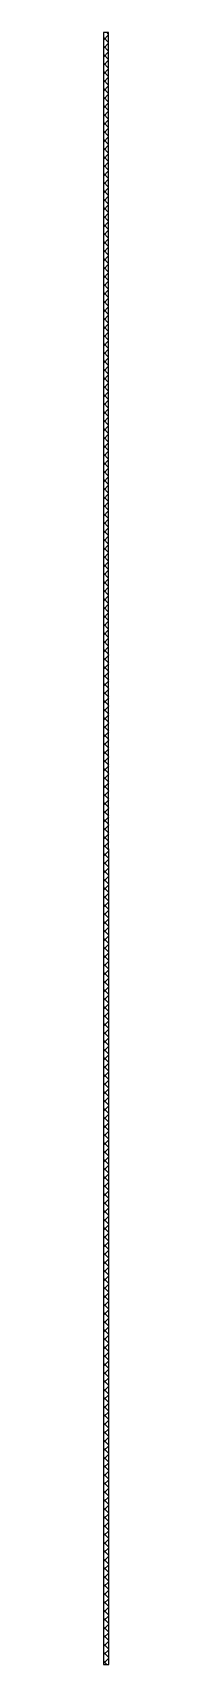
# Model space of a CAD drawing. Header units: millimetres. Extents: x -3262 to 109714, y 0 to 217318.
# Drawn here: x 109573 to 109714, y 169574 to 212674 of the extents above; entities that cross this region are included whole.
import ezdxf

# ---------------------------------------------------------------- set-up
doc = ezdxf.new("R2010")
doc.units = ezdxf.units.MM
doc.header["$LTSCALE"] = 100
doc.layers.add('EL6131--_GEBOUWINST (1996)', color=2, linetype='Continuous')

# ---------------------------------------------------------------- blocks, each defined once
blk = doc.blocks.new('*X57')
at = {"color": 0}
for p, q in [((12738, 14309), (12832, 14404)), ((12902, 14264), (12762, 14404)), ((12917, 14264), (13057, 14404)), ((13126, 14264), (12986, 14404)), ((13141, 14264), (13281, 14404)), ((13351, 14264), (13211, 14404)), ((13366, 14264), (13506, 14404)), ((13575, 14264), (13435, 14404)), ((13590, 14264), (13730, 14404)), ((13800, 14264), (13660, 14404)), ((13815, 14264), (13955, 14404)), ((14024, 14264), (13884, 14404)), ((14039, 14264), (14179, 14404)), ((14249, 14264), (14109, 14404)), ((14264, 14264), (14404, 14404)), ((14473, 14264), (14333, 14404)), ((14488, 14264), (14628, 14404)), ((14698, 14264), (14558, 14404)), ((14713, 14264), (14853, 14404)), ((14922, 14264), (14782, 14404)), ((14937, 14264), (15077, 14404)), ((15147, 14264), (15007, 14404)), ((15162, 14264), (15302, 14404)), ((15371, 14264), (15231, 14404)), ((15386, 14264), (15526, 14404)), ((15596, 14264), (15456, 14404)), ((15611, 14264), (15751, 14404)), ((15820, 14264), (15680, 14404)), ((15835, 14264), (15975, 14404)), ((16045, 14264), (15905, 14404)), ((16060, 14264), (16200, 14404)), ((16269, 14264), (16129, 14404)), ((16284, 14264), (16424, 14404)), ((16494, 14264), (16354, 14404)), ((16509, 14264), (16649, 14404)), ((16718, 14264), (16578, 14404)), ((16733, 14264), (16873, 14404)), ((16943, 14264), (16803, 14404)), ((16958, 14264), (17098, 14404)), ((17167, 14264), (17027, 14404)), ((17182, 14264), (17322, 14404)), ((17392, 14264), (17252, 14404)), ((17407, 14264), (17547, 14404)), ((17616, 14264), (17476, 14404)), ((17631, 14264), (17771, 14404)), ((17841, 14264), (17701, 14404)), ((17856, 14264), (17996, 14404)), ((18065, 14264), (17925, 14404)), ((18080, 14264), (18220, 14404)), ((18290, 14264), (18150, 14404)), ((18305, 14264), (18445, 14404)), ((18514, 14264), (18374, 14404)), ((18529, 14264), (18669, 14404)), ((18739, 14264), (18599, 14404)), ((18754, 14264), (18894, 14404)), ((18963, 14264), (18823, 14404)), ((18978, 14264), (19118, 14404)), ((19188, 14264), (19048, 14404)), ((19203, 14264), (19343, 14404)), ((19412, 14264), (19272, 14404)), ((19427, 14264), (19567, 14404)), ((19637, 14264), (19497, 14404)), ((19652, 14264), (19792, 14404)), ((19861, 14264), (19721, 14404)), ((19876, 14264), (20016, 14404)), ((20086, 14264), (19946, 14404)), ((20101, 14264), (20241, 14404)), ((20310, 14264), (20170, 14404)), ((20326, 14264), (20466, 14404)), ((20535, 14264), (20395, 14404)), ((20550, 14264), (20690, 14404)), ((20759, 14264), (20619, 14404)), ((20775, 14264), (20915, 14404)), ((20984, 14264), (20844, 14404)), ((20999, 14264), (21139, 14404)), ((21208, 14264), (21068, 14404)), ((21224, 14264), (21364, 14404)), ((21433, 14264), (21293, 14404)), ((21448, 14264), (21588, 14404)), ((21657, 14264), (21517, 14404)), ((21673, 14264), (21813, 14404)), ((21882, 14264), (21742, 14404)), ((21897, 14264), (22037, 14404)), ((22106, 14264), (21966, 14404)), ((22122, 14264), (22262, 14404)), ((22331, 14264), (22191, 14404)), ((22346, 14264), (22486, 14404)), ((22555, 14264), (22415, 14404)), ((22571, 14264), (22711, 14404)), ((22780, 14264), (22640, 14404)), ((22795, 14264), (22935, 14404)), ((23004, 14264), (22864, 14404)), ((23020, 14264), (23160, 14404)), ((23229, 14264), (23089, 14404)), ((23244, 14264), (23384, 14404)), ((23453, 14264), (23313, 14404)), ((23469, 14264), (23609, 14404)), ((23678, 14264), (23538, 14404)), ((23693, 14264), (23833, 14404)), ((23902, 14264), (23762, 14404)), ((23918, 14264), (24058, 14404)), ((24127, 14264), (23987, 14404)), ((24142, 14264), (24282, 14404)), ((24351, 14264), (24211, 14404)), ((24367, 14264), (24507, 14404)), ((24576, 14264), (24436, 14404)), ((24591, 14264), (24731, 14404)), ((24800, 14264), (24660, 14404)), ((24816, 14264), (24956, 14404)), ((25025, 14264), (24885, 14404)), ((25040, 14264), (25180, 14404)), ((25249, 14264), (25109, 14404)), ((25265, 14264), (25405, 14404)), ((25474, 14264), (25334, 14404)), ((25489, 14264), (25629, 14404)), ((25698, 14264), (25558, 14404)), ((25714, 14264), (25854, 14404)), ((25923, 14264), (25783, 14404)), ((25938, 14264), (26078, 14404)), ((26147, 14264), (26007, 14404)), ((26163, 14264), (26303, 14404)), ((26372, 14264), (26232, 14404)), ((26387, 14264), (26527, 14404)), ((26596, 14264), (26456, 14404)), ((26612, 14264), (26752, 14404)), ((26821, 14264), (26681, 14404)), ((26836, 14264), (26976, 14404)), ((27045, 14264), (26905, 14404)), ((27061, 14264), (27201, 14404)), ((27270, 14264), (27130, 14404)), ((27285, 14264), (27425, 14404)), ((27494, 14264), (27354, 14404)), ((27510, 14264), (27650, 14404)), ((27719, 14264), (27579, 14404)), ((27734, 14264), (27874, 14404)), ((27943, 14264), (27803, 14404)), ((27959, 14264), (28099, 14404)), ((28168, 14264), (28028, 14404)), ((28184, 14264), (28324, 14404)), ((28392, 14264), (28252, 14404)), ((28408, 14264), (28548, 14404)), ((28617, 14264), (28477, 14404)), ((28633, 14264), (28773, 14404)), ((28841, 14264), (28701, 14404)), ((28857, 14264), (28997, 14404)), ((29066, 14264), (28926, 14404)), ((29082, 14264), (29222, 14404)), ((29290, 14264), (29150, 14404)), ((29306, 14264), (29446, 14404)), ((29515, 14264), (29375, 14404)), ((29531, 14264), (29671, 14404)), ((29739, 14264), (29599, 14404)), ((29755, 14264), (29895, 14404)), ((29964, 14264), (29824, 14404)), ((29980, 14264), (30120, 14404)), ((30188, 14264), (30048, 14404)), ((30204, 14264), (30344, 14404)), ((30413, 14264), (30273, 14404)), ((30429, 14264), (30569, 14404)), ((30637, 14264), (30497, 14404)), ((30653, 14264), (30793, 14404)), ((30862, 14264), (30722, 14404)), ((30878, 14264), (31018, 14404)), ((31086, 14264), (30946, 14404)), ((31102, 14264), (31242, 14404)), ((31311, 14264), (31171, 14404)), ((31327, 14264), (31467, 14404)), ((31535, 14264), (31395, 14404)), ((31551, 14264), (31691, 14404)), ((31760, 14264), (31620, 14404)), ((31776, 14264), (31916, 14404)), ((31984, 14264), (31844, 14404)), ((32000, 14264), (32140, 14404)), ((32209, 14264), (32069, 14404)), ((32225, 14264), (32365, 14404)), ((32433, 14264), (32293, 14404)), ((32449, 14264), (32589, 14404)), ((32658, 14264), (32518, 14404)), ((32674, 14264), (32814, 14404)), ((32882, 14264), (32742, 14404)), ((32898, 14264), (33038, 14404)), ((33107, 14264), (32967, 14404)), ((33123, 14264), (33263, 14404)), ((33331, 14264), (33191, 14404)), ((33347, 14264), (33487, 14404)), ((33556, 14264), (33416, 14404)), ((33572, 14264), (33712, 14404)), ((33780, 14264), (33640, 14404)), ((33796, 14264), (33936, 14404)), ((34005, 14264), (33865, 14404)), ((34021, 14264), (34161, 14404)), ((34229, 14264), (34089, 14404)), ((34245, 14264), (34385, 14404)), ((34454, 14264), (34314, 14404)), ((34470, 14264), (34610, 14404)), ((34678, 14264), (34538, 14404)), ((34694, 14264), (34834, 14404)), ((34903, 14264), (34763, 14404)), ((34919, 14264), (35059, 14404)), ((35127, 14264), (34987, 14404)), ((35143, 14264), (35283, 14404)), ((35352, 14264), (35212, 14404)), ((35368, 14264), (35508, 14404)), ((35576, 14264), (35436, 14404)), ((35592, 14264), (35732, 14404)), ((35801, 14264), (35661, 14404)), ((35817, 14264), (35957, 14404)), ((36025, 14264), (35885, 14404)), ((36042, 14264), (36182, 14404)), ((36250, 14264), (36110, 14404)), ((36266, 14264), (36406, 14404)), ((36474, 14264), (36334, 14404)), ((36491, 14264), (36631, 14404)), ((36699, 14264), (36559, 14404)), ((36715, 14264), (36855, 14404)), ((36923, 14264), (36783, 14404)), ((36940, 14264), (37080, 14404)), ((37148, 14264), (37008, 14404)), ((37164, 14264), (37304, 14404)), ((37372, 14264), (37232, 14404)), ((37389, 14264), (37529, 14404)), ((37597, 14264), (37457, 14404)), ((37613, 14264), (37753, 14404)), ((37821, 14264), (37681, 14404)), ((37838, 14264), (37978, 14404)), ((38046, 14264), (37906, 14404)), ((38062, 14264), (38202, 14404)), ((38270, 14264), (38130, 14404)), ((38287, 14264), (38427, 14404)), ((38495, 14264), (38355, 14404)), ((38511, 14264), (38651, 14404)), ((38719, 14264), (38579, 14404)), ((38736, 14264), (38876, 14404)), ((38944, 14264), (38804, 14404)), ((38960, 14264), (39100, 14404)), ((39168, 14264), (39028, 14404)), ((39185, 14264), (39325, 14404)), ((39393, 14264), (39253, 14404)), ((39409, 14264), (39549, 14404)), ((39617, 14265), (39477, 14404)), ((39634, 14265), (39774, 14404)), ((39842, 14265), (39702, 14404)), ((39858, 14265), (39998, 14404)), ((40066, 14265), (39926, 14404)), ((40083, 14265), (40223, 14404)), ((40291, 14265), (40151, 14404)), ((40307, 14265), (40447, 14404)), ((40515, 14265), (40375, 14404)), ((40532, 14265), (40672, 14404)), ((40740, 14265), (40600, 14404)), ((40756, 14265), (40896, 14404)), ((40964, 14265), (40824, 14404)), ((40981, 14265), (41121, 14405)), ((41189, 14265), (41049, 14405)), ((41205, 14265), (41345, 14405)), ((41413, 14265), (41273, 14405)), ((41430, 14265), (41570, 14405)), ((41638, 14265), (41498, 14405)), ((41654, 14265), (41794, 14405)), ((41862, 14265), (41722, 14405)), ((41879, 14265), (42019, 14405)), ((42087, 14265), (41947, 14405)), ((42103, 14265), (42243, 14405)), ((42311, 14265), (42171, 14405)), ((42328, 14265), (42468, 14405)), ((42536, 14265), (42396, 14405)), ((42552, 14265), (42692, 14405)), ((42760, 14265), (42620, 14405)), ((42777, 14265), (42917, 14405)), ((42985, 14265), (42845, 14405)), ((43001, 14265), (43141, 14405)), ((43209, 14265), (43069, 14405)), ((43226, 14265), (43366, 14405)), ((43434, 14265), (43294, 14405)), ((43450, 14265), (43590, 14405)), ((43658, 14265), (43518, 14405)), ((43675, 14265), (43815, 14405)), ((43883, 14265), (43743, 14405)), ((43899, 14265), (44040, 14405)), ((44107, 14265), (43967, 14405)), ((44124, 14265), (44264, 14405)), ((44332, 14265), (44192, 14405)), ((44349, 14265), (44489, 14405)), ((44556, 14265), (44416, 14405)), ((44573, 14265), (44713, 14405)), ((44780, 14265), (44641, 14405)), ((44798, 14265), (44938, 14405)), ((45005, 14265), (44865, 14405)), ((45022, 14265), (45162, 14405)), ((45229, 14265), (45090, 14405)), ((45247, 14265), (45387, 14405)), ((45454, 14265), (45314, 14405)), ((45471, 14265), (45611, 14405)), ((45678, 14265), (45538, 14405)), ((45696, 14265), (45836, 14405)), ((45903, 14265), (45763, 14405)), ((45920, 14265), (46060, 14405)), ((46127, 14265), (45987, 14405)), ((46145, 14265), (46285, 14405)), ((46352, 14265), (46212, 14405)), ((46369, 14265), (46509, 14405)), ((46576, 14265), (46436, 14405)), ((46594, 14265), (46734, 14405)), ((46801, 14265), (46661, 14405)), ((46818, 14265), (46958, 14405)), ((47025, 14265), (46885, 14405)), ((47043, 14265), (47183, 14405)), ((47250, 14265), (47110, 14405)), ((47267, 14265), (47407, 14405)), ((47474, 14265), (47334, 14405)), ((47492, 14265), (47632, 14405)), ((47699, 14265), (47559, 14405)), ((47716, 14265), (47856, 14405)), ((47923, 14265), (47783, 14405)), ((47941, 14265), (48081, 14405)), ((48148, 14265), (48008, 14405)), ((48165, 14265), (48305, 14405)), ((48372, 14265), (48232, 14405)), ((48390, 14265), (48530, 14405)), ((48597, 14265), (48457, 14405)), ((48614, 14265), (48754, 14405)), ((48821, 14265), (48681, 14405)), ((48839, 14265), (48979, 14405)), ((49046, 14265), (48906, 14405)), ((49063, 14265), (49203, 14405)), ((49270, 14265), (49130, 14405)), ((49288, 14265), (49428, 14405)), ((49495, 14265), (49355, 14405)), ((49512, 14265), (49652, 14405)), ((49719, 14265), (49579, 14405)), ((49737, 14265), (49877, 14405)), ((49944, 14265), (49804, 14405)), ((49961, 14265), (50101, 14405)), ((50168, 14265), (50028, 14405)), ((50186, 14265), (50326, 14405)), ((50393, 14265), (50253, 14405)), ((50410, 14265), (50550, 14405)), ((50617, 14265), (50477, 14405)), ((50635, 14265), (50775, 14405)), ((50842, 14265), (50702, 14405)), ((50859, 14265), (50999, 14405)), ((51066, 14265), (50926, 14405)), ((51084, 14265), (51224, 14405)), ((51291, 14265), (51151, 14405)), ((51308, 14265), (51448, 14405)), ((51515, 14265), (51375, 14405)), ((51533, 14265), (51673, 14405)), ((51740, 14265), (51600, 14405)), ((51757, 14265), (51898, 14405)), ((51964, 14265), (51824, 14405)), ((51982, 14265), (52122, 14405)), ((52189, 14265), (52049, 14405)), ((52207, 14265), (52347, 14405)), ((52413, 14265), (52273, 14405)), ((52431, 14265), (52571, 14405)), ((52638, 14265), (52498, 14405)), ((52656, 14265), (52796, 14405)), ((52862, 14265), (52722, 14405)), ((52880, 14265), (53020, 14405)), ((53087, 14265), (52947, 14405)), ((53105, 14265), (53245, 14405)), ((53311, 14265), (53171, 14405)), ((53329, 14265), (53469, 14405)), ((53536, 14265), (53396, 14405)), ((53554, 14265), (53694, 14405)), ((53760, 14265), (53620, 14405)), ((53778, 14265), (53918, 14405)), ((53985, 14265), (53845, 14405)), ((54003, 14265), (54143, 14405)), ((54209, 14265), (54069, 14405)), ((54227, 14265), (54367, 14405)), ((54434, 14265), (54294, 14405)), ((54452, 14265), (54592, 14405)), ((54658, 14265), (54518, 14405)), ((54676, 14265), (54816, 14405)), ((54883, 14265), (54743, 14405)), ((54901, 14265), (55041, 14405)), ((55107, 14265), (54967, 14405)), ((55125, 14265), (55265, 14405)), ((55332, 14265), (55192, 14405)), ((55350, 14265), (55490, 14405)), ((55556, 14265), (55416, 14405)), ((55574, 14265), (55714, 14405)), ((55781, 14265), (55641, 14405)), ((55799, 14265), (55838, 14304))]:
    blk.add_line(p, q, dxfattribs=at)

msp = doc.modelspace()

# ---------------------------------------------------------------- linework, layer by layer
at = {"layer": 'EL6131--_GEBOUWINST (1996)', "color": 2, "linetype": 'Continuous'}
msp.add_lwpolyline([(109714, 169574), (109713, 212674), (109573, 212674), (109574, 169574)], close=True, dxfattribs=at)

# ---------------------------------------------------------------- block references
at = {"layer": 'EL6131--_GEBOUWINST (1996)', "color": 1, "linetype": 'Continuous', "rotation": 90}
msp.add_blockref('*X57', (123978, 156836), dxfattribs=at)

doc.saveas('drawing.dxf')
